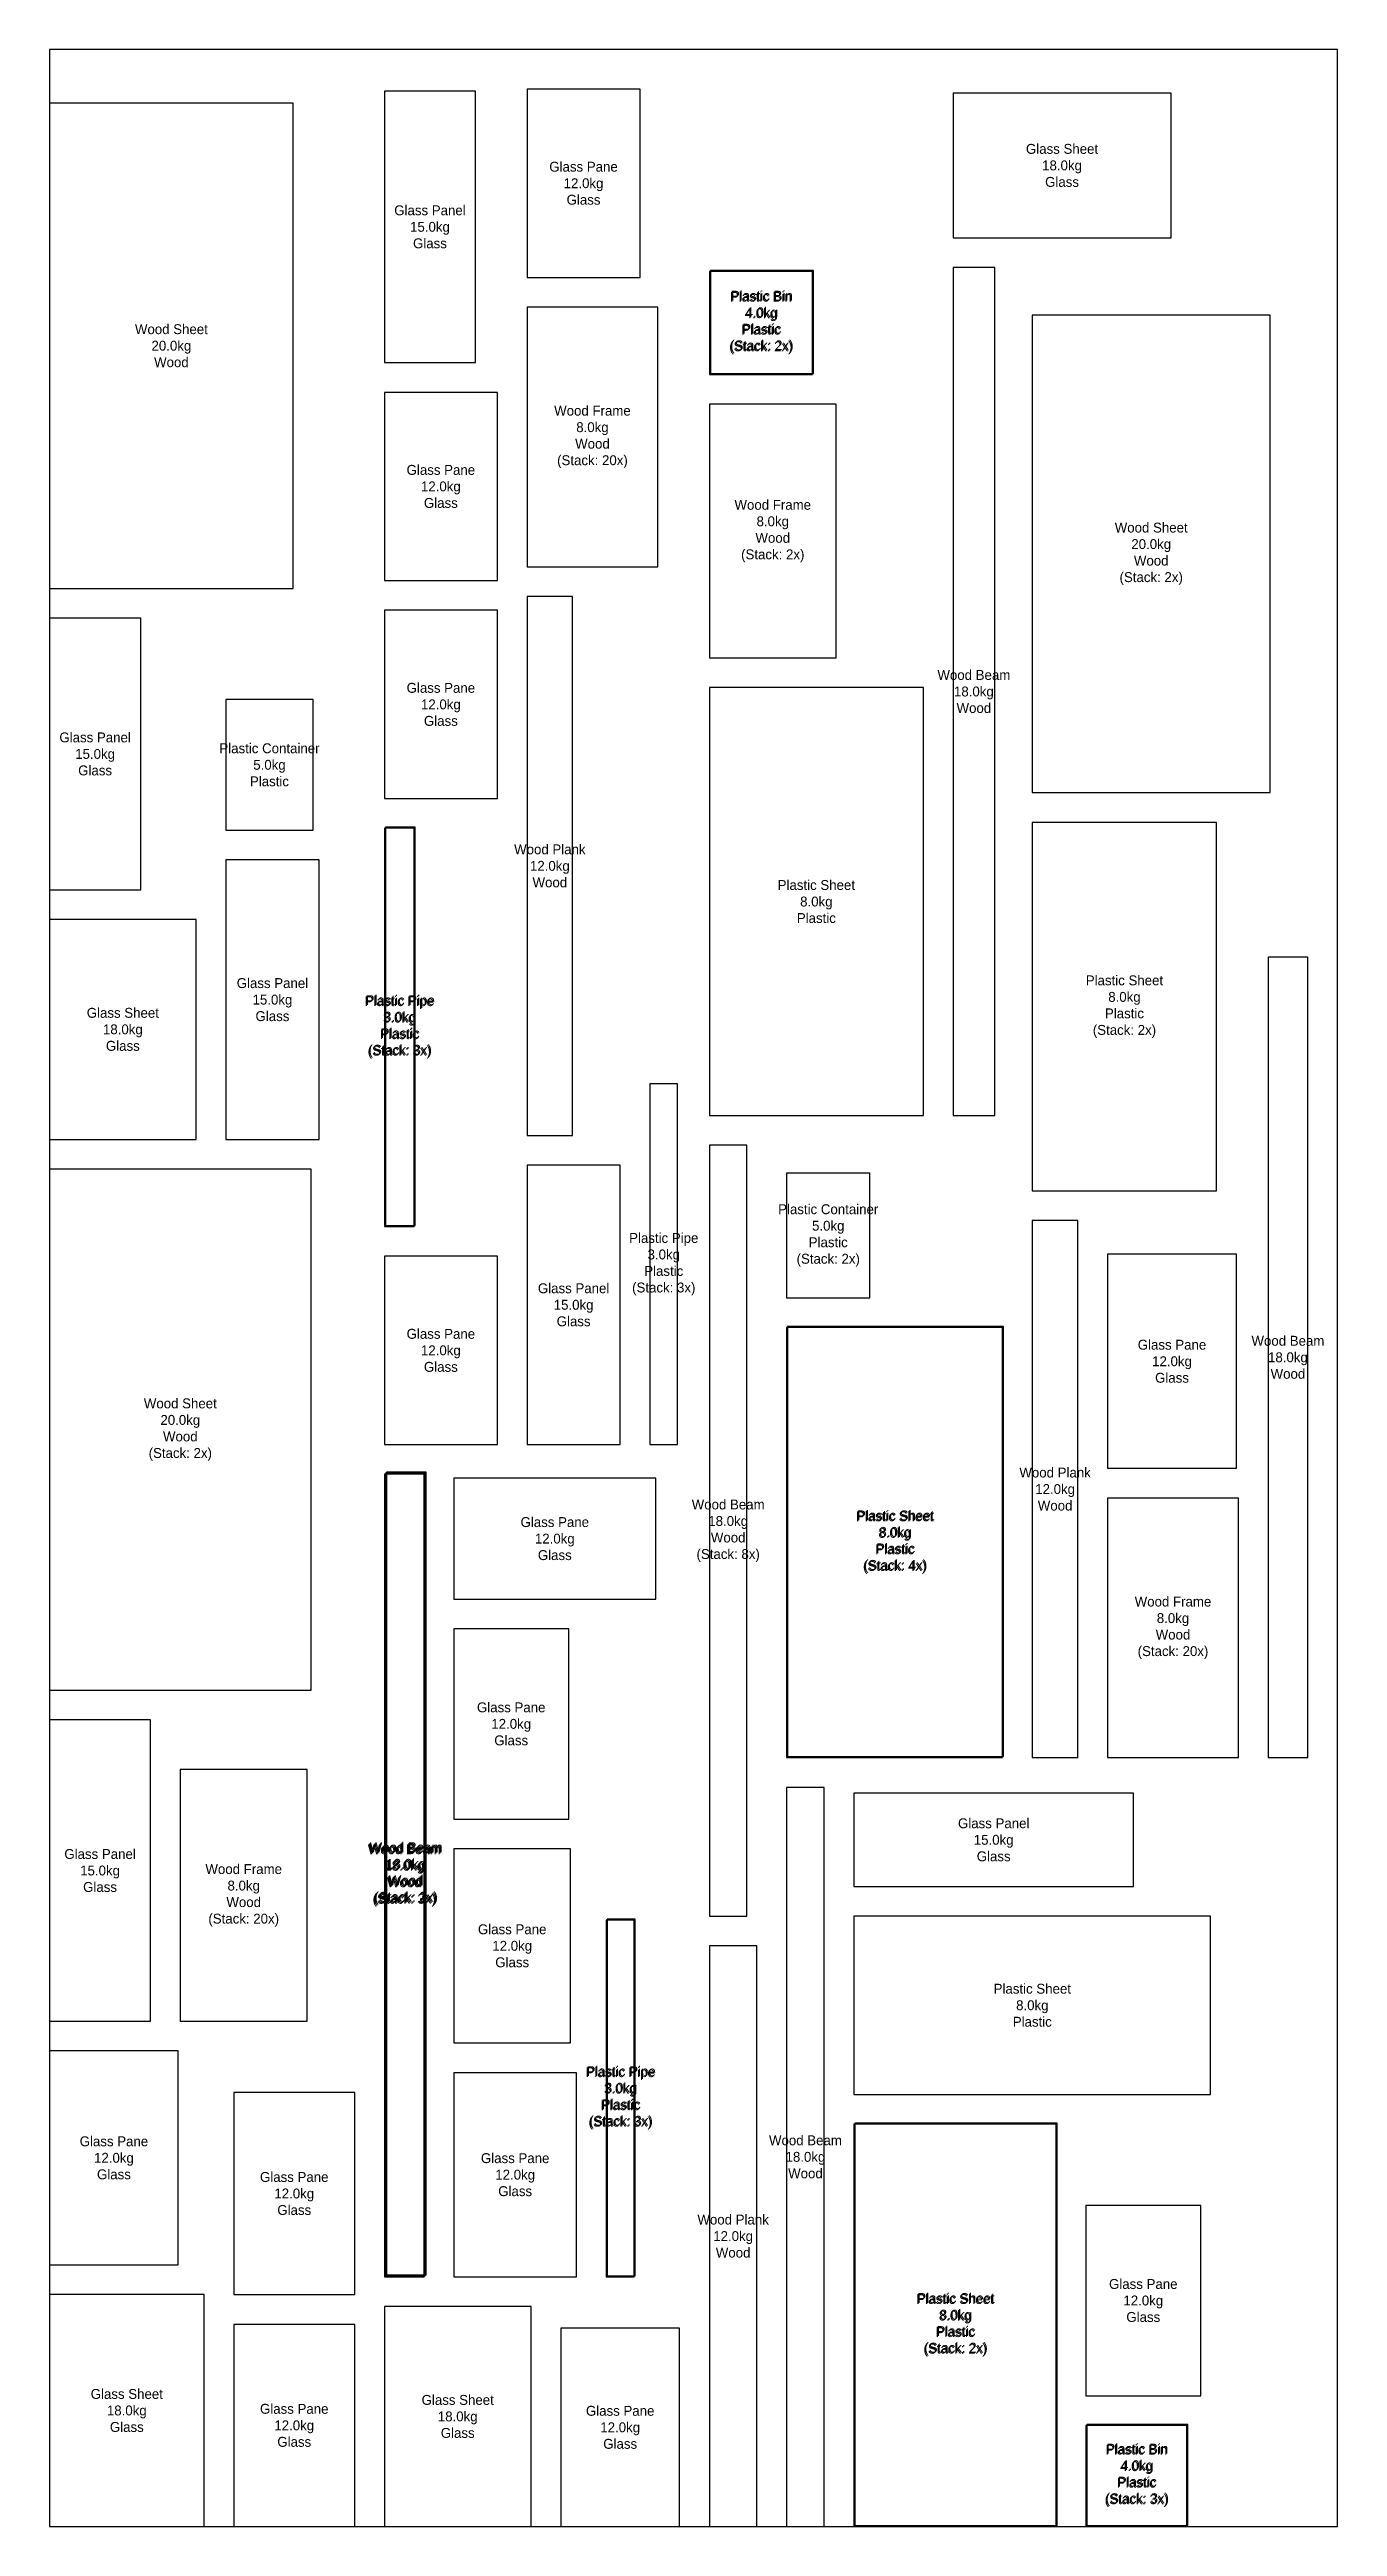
# Model space of a CAD drawing. Header units: metres. Extents: x -5 to 650, y 0 to 4050.
# Drawn here: x 0 to 650, y 1400 to 2650 of the extents above; entities that cross this region are included whole.
import ezdxf

# ---------------------------------------------------------------- set-up
doc = ezdxf.new("R2010")
doc.units = ezdxf.units.M

msp = doc.modelspace()

# ---------------------------------------------------------------- texts
at = {"char_height": 5, "attachment_point": 5}
for s, insert in [('Glass Sheet\\P18.0kg\\PGlass', (511, 2591.5)), ('Glass Pane\\P12.0kg\\PGlass', (269.5, 2582.5)), ('Glass Panel\\P15.0kg\\PGlass', (192, 2560.5)), ('Plastic Bin\\P4.0kg\\PPlastic\\P(Stack: 2x)', (359, 2512)), ('Plastic Bin\\P4.0kg\\PPlastic\\P(Stack: 2x)', (359.5, 2512.5)), ('Wood Sheet\\P20.0kg\\PWood', (61.5, 2500.5)), ('Wood Frame\\P8.0kg\\PWood\\P(Stack: 20x)', (274, 2454.5)), ('Glass Pane\\P12.0kg\\PGlass', (197.5, 2429.5)), ('Wood Frame\\P8.0kg\\PWood\\P(Stack: 2x)', (365, 2407)), ('Wood Sheet\\P20.0kg\\PWood\\P(Stack: 2x)', (556, 2395.5)), ('Glass Pane\\P12.0kg\\PGlass', (197.5, 2319.5)), ('Wood Beam\\P18.0kg\\PWood', (466.5, 2326)), ('Glass Panel\\P15.0kg\\PGlass', (23, 2294.5)), ('Plastic Container\\P5.0kg\\PPlastic', (111, 2289)), ('Wood Plank\\P12.0kg\\PWood', (252.5, 2238)), ('Plastic Sheet\\P8.0kg\\PPlastic', (387, 2220)), ('Glass Panel\\P15.0kg\\PGlass', (112.5, 2170.5)), ('Plastic Sheet\\P8.0kg\\PPlastic\\P(Stack: 2x)', (542.5, 2167)), ('Glass Sheet\\P18.0kg\\PGlass', (37, 2155.5)), ('Plastic Pipe\\P3.0kg\\PPlastic\\P(Stack: 3x)', (176.5, 2156.5)), ('Plastic Pipe\\P3.0kg\\PPlastic\\P(Stack: 3x)', (177, 2157)), ('Plastic Container\\P5.0kg\\PPlastic\\P(Stack: 2x)', (393, 2051.5)), ('Plastic Pipe\\P3.0kg\\PPlastic\\P(Stack: 3x)', (310, 2037)), ('Glass Panel\\P15.0kg\\PGlass', (264.5, 2016.5)), ('Glass Pane\\P12.0kg\\PGlass', (197.5, 1993.5)), ('Wood Beam\\P18.0kg\\PWood', (625, 1990)), ('Glass Pane\\P12.0kg\\PGlass', (566.5, 1988)), ('Wood Sheet\\P20.0kg\\PWood\\P(Stack: 2x)', (66, 1953.5)), ('Wood Plank\\P12.0kg\\PWood', (507.5, 1923.5)), ('Wood Beam\\P18.0kg\\PWood\\P(Stack: 8x)', (342.5, 1902.5)), ('Plastic Sheet\\P8.0kg\\PPlastic\\P(Stack: 4x)', (426.5, 1896.5)), ('Plastic Sheet\\P8.0kg\\PPlastic\\P(Stack: 4x)', (427, 1897)), ('Glass Pane\\P12.0kg\\PGlass', (255, 1898.5)), ('Wood Frame\\P8.0kg\\PWood\\P(Stack: 20x)', (567, 1853.5)), ('Glass Pane\\P12.0kg\\PGlass', (233, 1805)), ('Glass Panel\\P15.0kg\\PGlass', (476.5, 1746.5)), ('Glass Panel\\P15.0kg\\PGlass', (25.5, 1731)), ('Wood Beam\\P18.0kg\\PWood\\P(Stack: 3x)', (179, 1728.5)), ('Wood Beam\\P18.0kg\\PWood\\P(Stack: 2x)', (179.5, 1729)), ('Wood Beam\\P18.0kg\\PWood\\P(Stack: 3x)', (180, 1729.5)), ('Wood Frame\\P8.0kg\\PWood\\P(Stack: 20x)', (98, 1718.5)), ('Glass Pane\\P12.0kg\\PGlass', (233.5, 1693)), ('Plastic Sheet\\P8.0kg\\PPlastic', (496, 1663)), ('Plastic Pipe\\P3.0kg\\PPlastic\\P(Stack: 3x)', (288, 1616)), ('Plastic Pipe\\P3.0kg\\PPlastic\\P(Stack: 3x)', (288.5, 1616.5)), ('Glass Pane\\P12.0kg\\PGlass', (32.5, 1586)), ('Glass Pane\\P12.0kg\\PGlass', (235, 1577.5)), ('Wood Beam\\P18.0kg\\PWood', (381.5, 1586.5)), ('Glass Pane\\P12.0kg\\PGlass', (123.5, 1568)), ('Wood Plank\\P12.0kg\\PWood', (345, 1546.5)), ('Glass Pane\\P12.0kg\\PGlass', (552, 1514)), ('Plastic Sheet\\P8.0kg\\PPlastic\\P(Stack: 2x)', (457, 1501.5)), ('Plastic Sheet\\P8.0kg\\PPlastic\\P(Stack: 2x)', (457.5, 1502)), ('Glass Sheet\\P18.0kg\\PGlass', (39, 1458.5)), ('Glass Sheet\\P18.0kg\\PGlass', (206, 1455.5)), ('Glass Pane\\P12.0kg\\PGlass', (123.5, 1451)), ('Glass Pane\\P12.0kg\\PGlass', (288, 1450)), ('Plastic Bin\\P4.0kg\\PPlastic\\P(Stack: 3x)', (548.5, 1425.5)), ('Plastic Bin\\P4.0kg\\PPlastic\\P(Stack: 3x)', (549, 1426))]:
    msp.add_mtext(s, dxfattribs=dict(at, insert=insert))

# ---------------------------------------------------------------- linework, layer by layer
for points in [[(0, 1400), (650, 1400), (650, 2650), (0, 2650), (0, 1400)], [(169, 2492), (215, 2492), (215, 2629), (169, 2629), (169, 2492)], [(241, 2535), (298, 2535), (298, 2630), (241, 2630), (241, 2535)], [(456, 2555), (566, 2555), (566, 2628), (456, 2628), (456, 2555)], [(0, 2378), (123, 2378), (123, 2623), (0, 2623), (0, 2378)], [(333, 2486), (385, 2486), (385, 2538), (333, 2538), (333, 2486)], [(333.5, 2486.5), (385.5, 2486.5), (385.5, 2538.5), (333.5, 2538.5), (333.5, 2486.5)], [(456, 2112), (477, 2112), (477, 2540), (456, 2540), (456, 2112)], [(241, 2389), (307, 2389), (307, 2520), (241, 2520), (241, 2389)], [(496, 2275), (616, 2275), (616, 2516), (496, 2516), (496, 2275)], [(169, 2382), (226, 2382), (226, 2477), (169, 2477), (169, 2382)], [(333, 2343), (397, 2343), (397, 2471), (333, 2471), (333, 2343)], [(0, 2226), (46, 2226), (46, 2363), (0, 2363), (0, 2226)], [(169, 2272), (226, 2272), (226, 2367), (169, 2367), (169, 2272)], [(241, 2102), (264, 2102), (264, 2374), (241, 2374), (241, 2102)], [(333, 2112), (441, 2112), (441, 2328), (333, 2328), (333, 2112)], [(89, 2256), (133, 2256), (133, 2322), (89, 2322), (89, 2256)], [(169, 2056), (184, 2056), (184, 2257), (169, 2257), (169, 2056)], [(169.5, 2056.5), (184.5, 2056.5), (184.5, 2257.5), (169.5, 2257.5), (169.5, 2056.5)], [(496, 2074), (589, 2074), (589, 2260), (496, 2260), (496, 2074)], [(89, 2100), (136, 2100), (136, 2241), (89, 2241), (89, 2100)], [(0, 2100), (74, 2100), (74, 2211), (0, 2211), (0, 2100)], [(615, 1788), (635, 1788), (635, 2192), (615, 2192), (615, 1788)], [(303, 1946), (317, 1946), (317, 2128), (303, 2128), (303, 1946)], [(333, 1708), (352, 1708), (352, 2097), (333, 2097), (333, 1708)], [(0, 1822), (132, 1822), (132, 2085), (0, 2085), (0, 1822)], [(241, 1946), (288, 1946), (288, 2087), (241, 2087), (241, 1946)], [(372, 2020), (414, 2020), (414, 2083), (372, 2083), (372, 2020)], [(496, 1788), (519, 1788), (519, 2059), (496, 2059), (496, 1788)], [(169, 1946), (226, 1946), (226, 2041), (169, 2041), (169, 1946)], [(534, 1934), (599, 1934), (599, 2042), (534, 2042), (534, 1934)], [(372, 1788), (481, 1788), (481, 2005), (372, 2005), (372, 1788)], [(372.5, 1788.5), (481.5, 1788.5), (481.5, 2005.5), (372.5, 2005.5), (372.5, 1788.5)], [(169, 1526), (189, 1526), (189, 1931), (169, 1931), (169, 1526)], [(169.5, 1526.5), (189.5, 1526.5), (189.5, 1931.5), (169.5, 1931.5), (169.5, 1526.5)], [(170, 1527), (190, 1527), (190, 1932), (170, 1932), (170, 1527)], [(204, 1868), (306, 1868), (306, 1929), (204, 1929), (204, 1868)], [(534, 1788), (600, 1788), (600, 1919), (534, 1919), (534, 1788)], [(204, 1757), (262, 1757), (262, 1853), (204, 1853), (204, 1757)], [(0, 1655), (51, 1655), (51, 1807), (0, 1807), (0, 1655)], [(66, 1655), (130, 1655), (130, 1782), (66, 1782), (66, 1655)], [(372, 1400), (391, 1400), (391, 1773), (372, 1773), (372, 1400)], [(406, 1723), (547, 1723), (547, 1770), (406, 1770), (406, 1723)], [(204, 1644), (263, 1644), (263, 1742), (204, 1742), (204, 1644)], [(281, 1526), (295, 1526), (295, 1706), (281, 1706), (281, 1526)], [(281.5, 1526.5), (295.5, 1526.5), (295.5, 1706.5), (281.5, 1706.5), (281.5, 1526.5)], [(406, 1618), (586, 1618), (586, 1708), (406, 1708), (406, 1618)], [(333, 1400), (357, 1400), (357, 1693), (333, 1693), (333, 1400)], [(0, 1532), (65, 1532), (65, 1640), (0, 1640), (0, 1532)], [(204, 1526), (266, 1526), (266, 1629), (204, 1629), (204, 1526)], [(93, 1517), (154, 1517), (154, 1619), (93, 1619), (93, 1517)], [(406, 1400), (508, 1400), (508, 1603), (406, 1603), (406, 1400)], [(406.5, 1400.5), (508.5, 1400.5), (508.5, 1603.5), (406.5, 1603.5), (406.5, 1400.5)], [(523, 1466), (581, 1466), (581, 1562), (523, 1562), (523, 1466)], [(0, 1400), (78, 1400), (78, 1517), (0, 1517), (0, 1400)], [(93, 1400), (154, 1400), (154, 1502), (93, 1502), (93, 1400)], [(169, 1400), (243, 1400), (243, 1511), (169, 1511), (169, 1400)], [(258, 1400), (318, 1400), (318, 1500), (258, 1500), (258, 1400)], [(523, 1400), (574, 1400), (574, 1451), (523, 1451), (523, 1400)], [(523.5, 1400.5), (574.5, 1400.5), (574.5, 1451.5), (523.5, 1451.5), (523.5, 1400.5)]]:
    msp.add_lwpolyline(points, close=True)

msp.set_redraw_order([(e.dxf.handle, doc.entitydb.next_handle()) for e in msp.query("TEXT MTEXT ATTDEF DIMENSION ARC_DIMENSION")])  # texts and dimensions are drawn at this point

doc.saveas('drawing.dxf')
